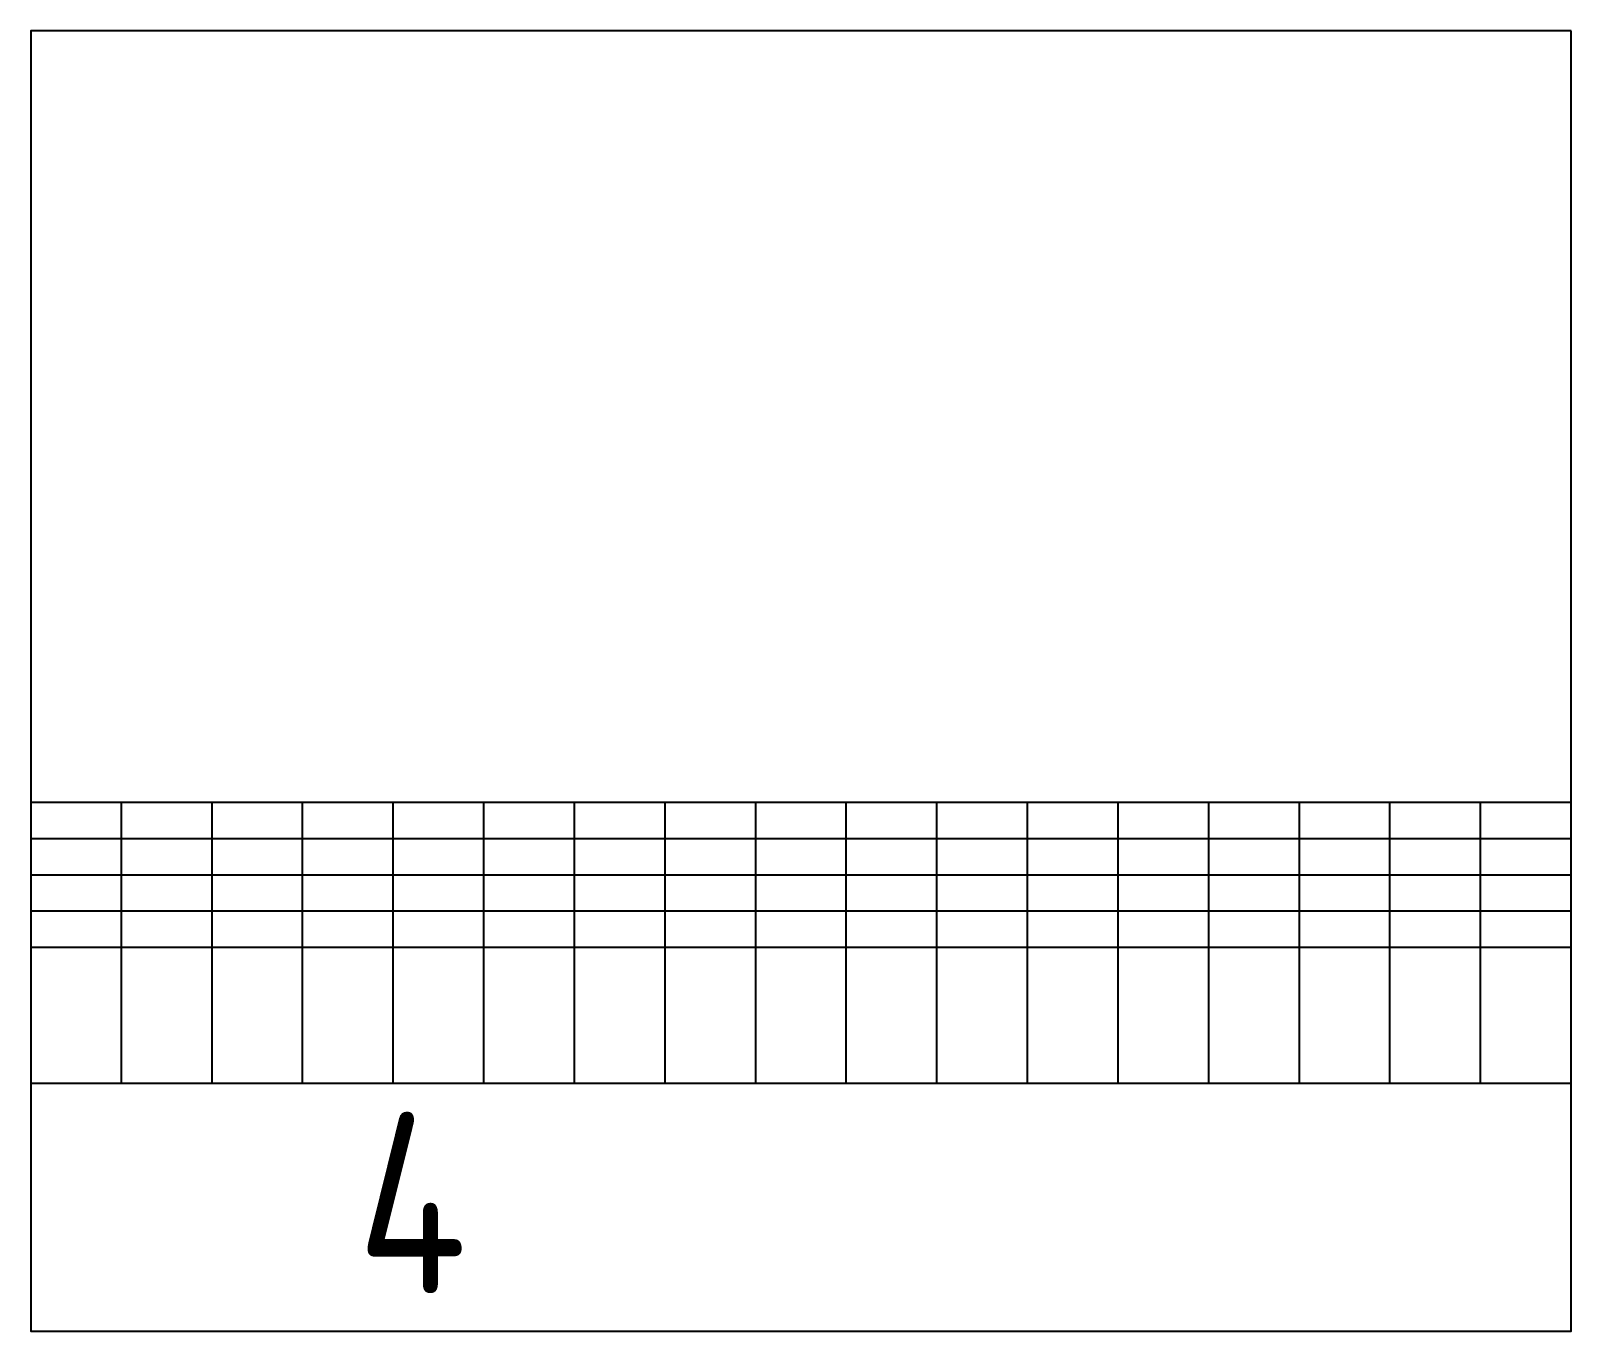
# Model space of a CAD drawing. Header units: millimetres. Extents: x -205 to 4435, y 0 to 4374.
# Drawn here: x 1075 to 1415, y 1291 to 1578 of the extents above; entities that cross this region are included whole.
import ezdxf
from ezdxf.enums import TextEntityAlignment as Align

# ---------------------------------------------------------------- set-up
doc = ezdxf.new("R2010")
doc.units = ezdxf.units.MM
doc.layers.add('SX_TABLE', color=7, linetype='Continuous')
doc.styles.add('SX_GOST', font='GOST2304A_0.ttf')
doc.styles.add('Unecom', font='GOST2304A_0.ttf', dxfattribs={"height": 2.5})

msp = doc.modelspace()

# ---------------------------------------------------------------- texts
at = {"layer": 'Defpoints', "color": 6, "insert": (1147.02, 1339.31), "char_height": 40, "attachment_point": 1, "style": 'Unecom'}
msp.add_mtext_dynamic_manual_height_columns('4', width=99.9205, gutter_width=12.5, heights=[0], dxfattribs=at)

# ---------------------------------------------------------------- blocks, each defined once
blk = doc.blocks.new('SX_TCOL')
for p, q in [((-10, 62), (10, 62)), ((10, 0), (10, 62)), ((-10, 54), (10, 54)), ((-10, 46), (10, 46)), ((-10, 38), (10, 38)), ((-10, 30), (10, 30)), ((-10, 0), (10, 0))]:
    blk.add_line(p, q)
at = {"style": 'SX_GOST'}
for tag, p in [('CAB1', (-2.6, 90)), ('CAB2', (2.6, 90)), ('NAME1', (-3.6, 15)), ('NAME2', (0, 15)), ('NAME3', (3.6, 15))]:
    blk.add_attdef(tag, text='', height=2.5, rotation=90, dxfattribs=at).set_placement(p, align=Align.MIDDLE)
for tag, p in [('LINE', (0, 58)), ('PH', (0, 50)), ('POW', (0, 42)), ('CUR', (0, 34))]:
    blk.add_attdef(tag, text='', height=2.5, dxfattribs=at).set_placement(p, align=Align.MIDDLE)

# ---------------------------------------------------------------- linework, layer by layer
at = {"color": 6}
msp.add_lwpolyline([(1415, 1577.99), (1075, 1577.99), (1075, 1290.99), (1415, 1290.99), (1415, 1577.99)], dxfattribs=at)

# ---------------------------------------------------------------- block references
at = {"layer": 'SX_TABLE'}
for p in [(1085, 1345.74), (1105, 1345.74), (1125, 1345.74), (1145, 1345.74), (1165, 1345.74), (1185, 1345.74), (1205, 1345.74), (1225, 1345.74), (1245, 1345.74), (1265, 1345.74), (1285, 1345.74), (1305, 1345.74), (1325, 1345.74), (1345, 1345.74), (1365, 1345.74), (1385, 1345.74), (1405, 1345.74)]:
    msp.add_blockref('SX_TCOL', p, dxfattribs=at)

msp.set_redraw_order([(e.dxf.handle, doc.entitydb.next_handle()) for e in msp.query("TEXT MTEXT ATTDEF DIMENSION ARC_DIMENSION")])  # texts and dimensions are drawn at this point

doc.saveas('drawing.dxf')
